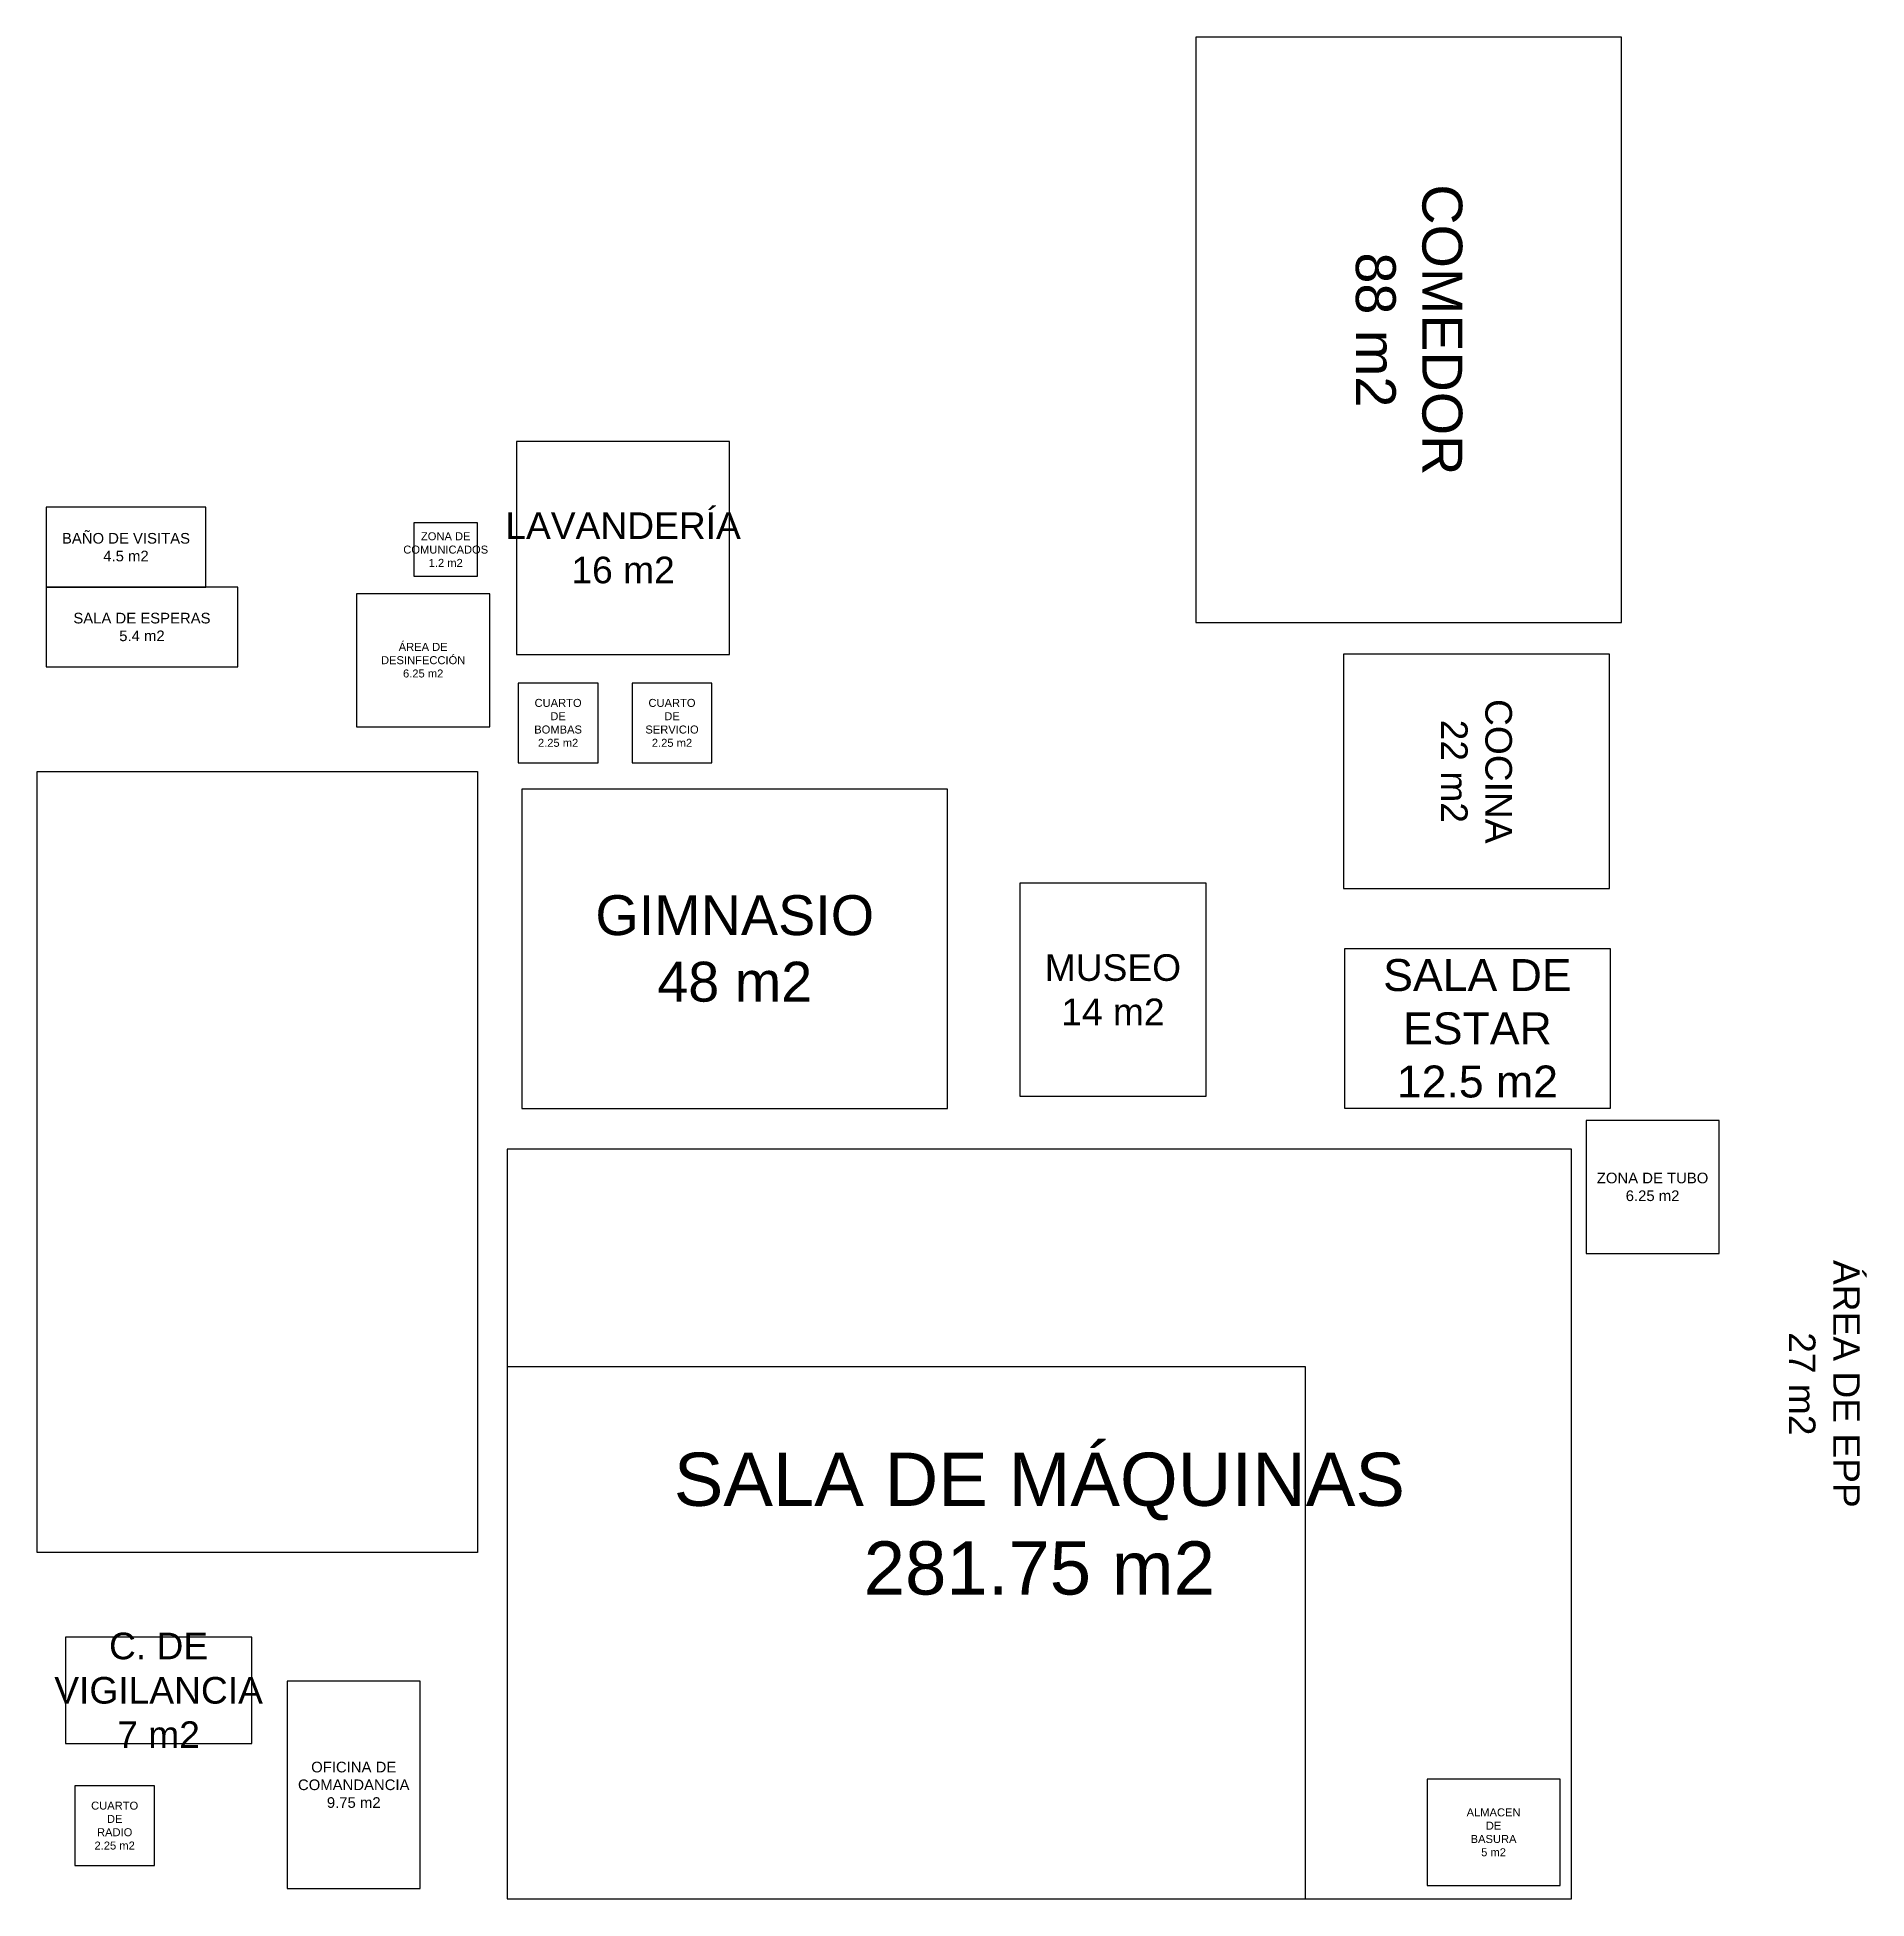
# Model space of a CAD drawing. Header units: millimetres. Extents: x 111 to 1506, y 14 to 566.
# Drawn here: x 576.69 to 611.07, y 234.22 to 269.2 of the extents above; entities that cross this region are included whole.
import ezdxf

# ---------------------------------------------------------------- set-up
doc = ezdxf.new("R2010")
doc.units = ezdxf.units.MM
doc.layers.add('ROSE', color=223, linetype='Continuous')
doc.styles.get("Standard").update_dxf_attribs({"font": 'arial.ttf'})

msp = doc.modelspace()

# ---------------------------------------------------------------- texts
at = {"attachment_point": 5}
for s, width, insert, char_height in [('BAÑO DE VISITAS\\P4.5 m2', 3.0526677, (578.3581, 259.61733), 0.2), ('SALA DE ESPERAS\\P5.4 m2', 3.0526677, (578.6581, 258.11733), 0.2), ('GIMNASIO\\P48 m2', 7.0535789, (589.79676, 252.07166), 0.75), ('MUSEO\\P14 m2', 3.0526677, (596.90306, 251.30089), 0.5), ('SALA DE ESTAR\\P12.5 m2', 3.9435816, (603.7519, 250.57185), 0.6)]:
    msp.add_mtext_dynamic_manual_height_columns(s, width=width, gutter_width=7.99547, heights=[0], dxfattribs=dict(at, insert=insert, char_height=char_height))
at = {"layer": 'ROSE', "color": 7, "true_color": 0xffffff, "attachment_point": 5, "rotation": 270}
for s, width, insert, char_height in [('COMEDOR\\P88 m2', 9.9547671, (602.4623, 263.70276), 0.75), ('COCINA\\P22 m2', 3.0526677, (603.73441, 255.40588), 0.5)]:
    msp.add_mtext_dynamic_manual_height_columns(s, width=width, gutter_width=7.99547, heights=[0], dxfattribs=dict(at, insert=insert, char_height=char_height))
at = {"layer": 'ROSE', "color": 7, "true_color": 0xffffff, "attachment_point": 5}
for s, width, insert, char_height in [('LAVANDERÍA\\P16 m2', 5.8024271, (587.69873, 259.60302), 0.5), ('ZONA DE COMUNICADOS\\P1.2 m2', 0.9594562, (584.3662, 259.57335), 0.15), ('ÁREA DE DESINFECCIÓN\\P6.25 m2', 0.9594562, (583.94222, 257.49358), 0.15), ('CUARTO DE BOMBAS\\P2.25 m2', 0.9594562, (586.47762, 256.3154), 0.15), ('CUARTO DE SERVICIO\\P2.25 m2', 0.9594562, (588.61797, 256.3154), 0.15), ('ZONA DE TUBO\\P6.25 m2', 2.3335781, (607.04323, 247.59419), 0.2), ('SALA DE MÁQUINAS\\P281.75 m2', 17.6215481, (595.52079, 241.25937), 1), ('C. DE VIGILANCIA\\P7 m2', 3.0526677, (578.97075, 238.13359), 0.5), ('OFICINA DE COMANDANCIA\\P9.75 m2', 2.5796857, (582.63767, 236.35633), 0.2), ('CUARTO DE RADIO\\P2.25 m2', 0.9594562, (578.14545, 235.59005), 0.15), ('ALMACEN DE BASURA\\P5 m2', 0.9594562, (604.0555, 235.4636), 0.15)]:
    msp.add_mtext_dynamic_manual_height_columns(s, width=width, gutter_width=7.99547, heights=[0], dxfattribs=dict(at, insert=insert, char_height=char_height))
at = {"layer": 'ROSE', "insert": (610.27097, 243.8936), "char_height": 0.5, "attachment_point": 5, "rotation": 270}
msp.add_mtext_dynamic_manual_height_columns('ÁREA DE EPP\\P27 m2', width=5.8024271, gutter_width=7.99547, heights=[0], dxfattribs=at)

# ---------------------------------------------------------------- linework, layer by layer
for points in [[(576.8581, 258.86733), (579.8581, 258.86733), (579.8581, 260.36733), (576.8581, 260.36733)], [(576.8581, 257.36733), (580.4581, 257.36733), (580.4581, 258.86733), (576.8581, 258.86733)], [(585.79676, 249.07166), (593.79676, 249.07166), (593.79676, 255.07166), (585.79676, 255.07166)], [(595.15306, 249.30089), (598.65306, 249.30089), (598.65306, 253.30089), (595.15306, 253.30089)], [(601.2519, 249.07183), (606.2519, 249.07183), (606.2519, 252.07188), (601.2519, 252.07188)]]:
    msp.add_lwpolyline(points, close=True)
at = {"layer": 'ROSE', "color": 7, "true_color": 0xffffff}
for points in [[(598.4623, 269.20276), (598.4623, 258.20276), (606.4623, 258.20276), (606.4623, 269.20276)], [(585.69873, 257.60302), (589.69873, 257.60302), (589.69873, 261.60302), (585.69873, 261.60302)], [(583.7662, 260.07335), (583.7662, 259.07335), (584.9662, 259.07335), (584.9662, 260.07335)], [(582.69222, 256.24358), (585.19222, 256.24358), (585.19222, 258.74358), (582.69222, 258.74358)], [(601.23441, 257.60588), (601.23441, 253.20588), (606.23441, 253.20588), (606.23441, 257.60588)], [(585.72762, 255.5654), (587.22762, 255.5654), (587.22762, 257.0654), (585.72762, 257.0654)], [(587.86797, 255.5654), (589.36797, 255.5654), (589.36797, 257.0654), (587.86797, 257.0654)], [(605.79323, 246.34419), (608.29323, 246.34419), (608.29323, 248.84419), (605.79323, 248.84419)], [(585.52079, 234.21562), (605.52079, 234.21562), (605.52079, 248.30312), (585.52079, 248.30312)], [(585.52079, 244.21562), (585.52079, 234.21562), (600.52079, 234.21562), (600.52079, 244.21562)], [(577.22075, 237.13359), (580.72075, 237.13359), (580.72075, 239.13359), (577.22075, 239.13359)], [(581.38767, 234.40633), (583.88767, 234.40633), (583.88767, 238.30633), (581.38767, 238.30633)], [(577.39545, 234.84005), (578.89545, 234.84005), (578.89545, 236.34005), (577.39545, 236.34005)], [(602.8055, 234.4636), (605.3055, 234.4636), (605.3055, 236.4636), (602.8055, 236.4636)]]:
    msp.add_lwpolyline(points, close=True, dxfattribs=at)
at = {"layer": 'ROSE'}
msp.add_lwpolyline([(576.69058, 255.40288), (584.96182, 255.40288), (584.96182, 240.72157), (576.69058, 240.72157)], close=True, dxfattribs=at)

msp.set_redraw_order([(e.dxf.handle, doc.entitydb.next_handle()) for e in msp.query("TEXT MTEXT ATTDEF DIMENSION ARC_DIMENSION")])  # texts and dimensions are drawn at this point

doc.saveas('drawing.dxf')
